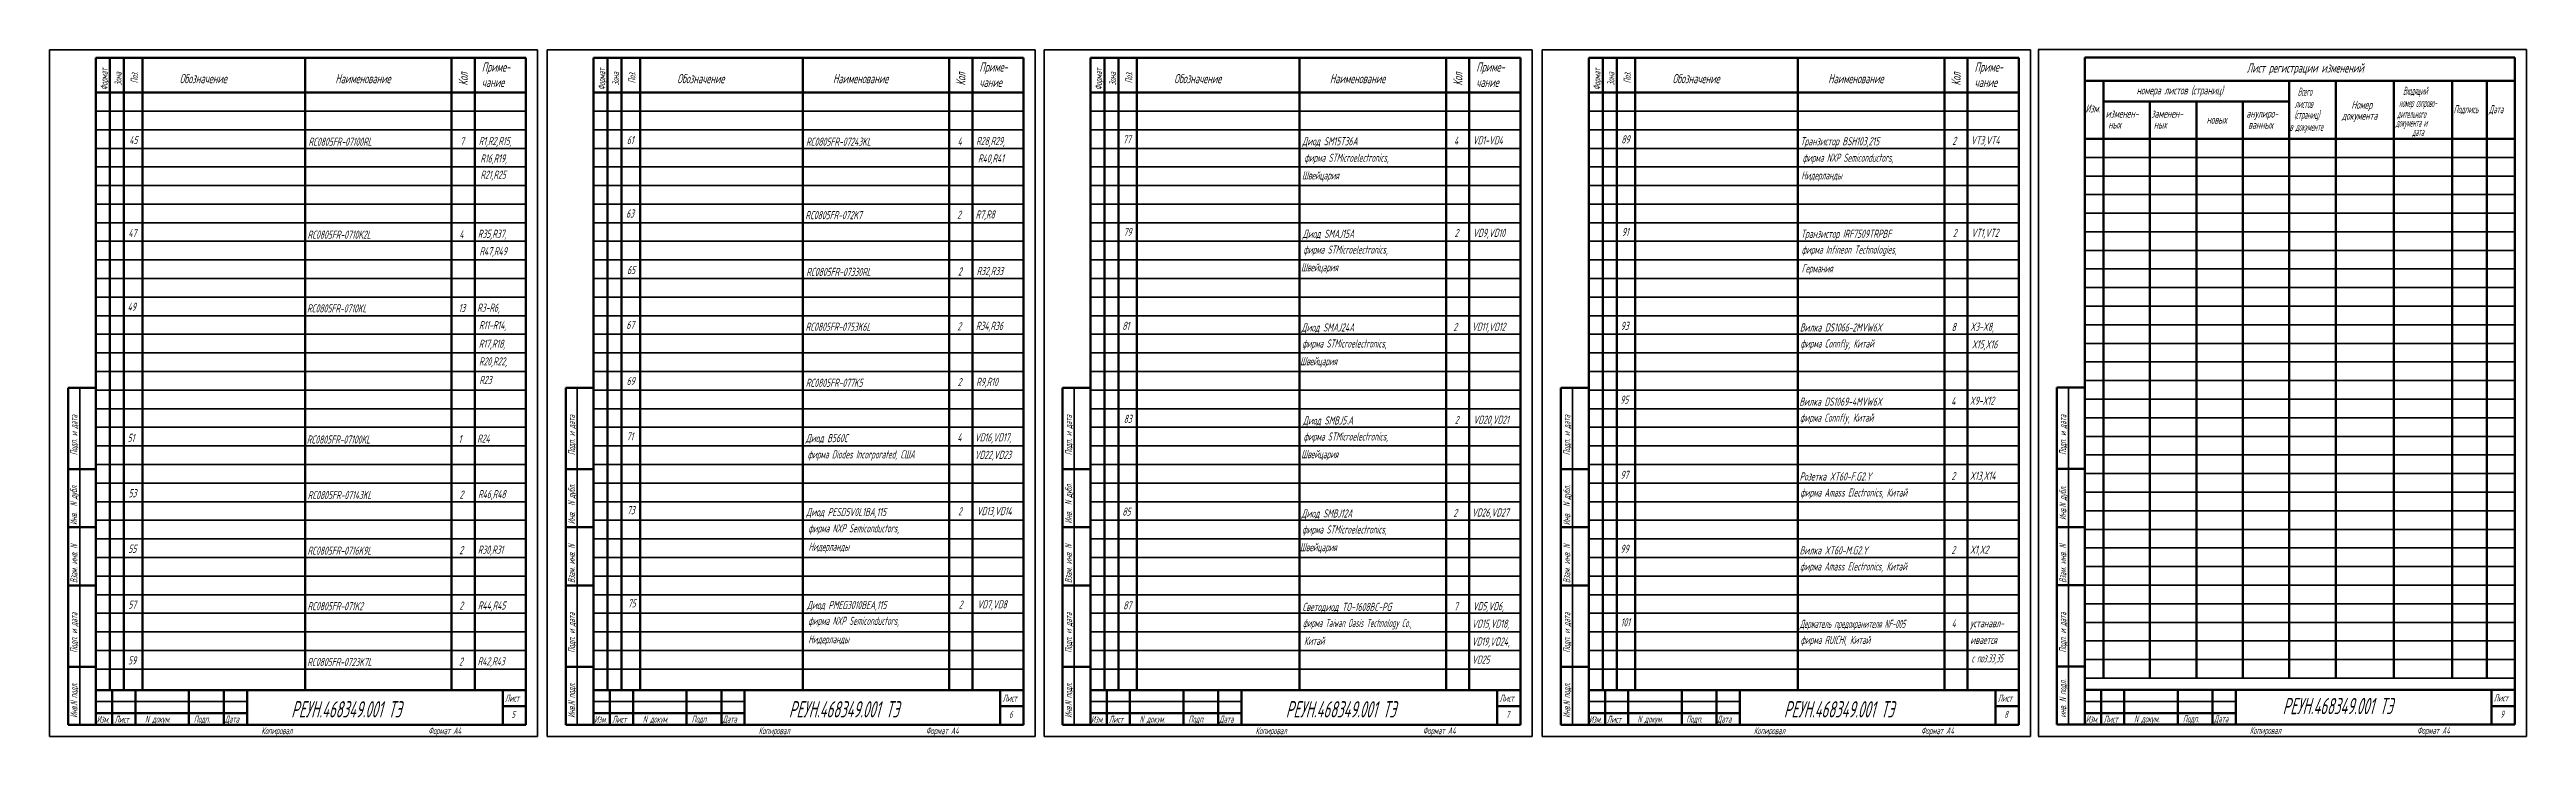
# Model space of a CAD drawing. Extents: x 23513 to 25652, y -1330 to -1034.
# Drawn here: x 24586 to 25652, y -1330 to -1034 of the extents above; entities that cross this region are included whole.
import ezdxf

# ---------------------------------------------------------------- set-up
doc = ezdxf.new("R2010")
doc.units = 0
doc.header["$MEASUREMENT"] = 0
doc.layers.add('CONTUR', color=7, linetype='CONTINUOUS', lineweight=50)
doc.layers.add('DIM', color=1, linetype='CONTINUOUS', lineweight=35)
doc.layers.add('TEXT', color=1, linetype='CONTINUOUS')
doc.styles.add('GOST', font='GOST.shx', dxfattribs={"width": 0.7, "oblique": 15})

msp = doc.modelspace()

# ---------------------------------------------------------------- texts
at = {"layer": 'DIM', "style": 'GOST', "oblique": 15, "width": 0.7}
for s, height, p in [('Формат', 3, (24611.3, -1051.9)), ('Формат', 3, (24825.4, -1051.9)), ('Формат', 3, (25039.2, -1051.9)), ('Формат', 3, (25253.6, -1051.9)), ('Зона', 3, (24617.3, -1049.9)), ('Поз.', 3, (24624.3, -1048.9)), ('Кол', 4, (24766.3, -1049.9)), ('Зона', 3, (24831.4, -1049.9)), ('Поз.', 3, (24838.4, -1048.9)), ('Кол', 4, (24980.4, -1049.9)), ('Зона', 3, (25045.2, -1049.9)), ('Поз.', 3, (25052.2, -1048.9)), ('Кол', 4, (25194.2, -1049.9)), ('Зона', 3, (25259.6, -1049.9)), ('Поз.', 3, (25266.6, -1048.9)), ('Кол', 4, (25408.6, -1049.9)), ('Подп. и дата', 3, (24598.3, -1208.9)), ('Подп. и дата', 3, (24812.4, -1208.9)), ('Подп. и дата', 3, (25026.2, -1208.9)), ('Подп. и дата', 3, (25240.6, -1208.9)), ('Подп. и дата', 3, (25454, -1208.8)), ('Инв.  N дубл.', 3, (24598.2, -1238.9)), ('Инв.  N дубл.', 3, (24812.4, -1238.6)), ('Инв.  N дубл.', 3, (25026.2, -1238.3)), ('Инв.  N дубл.', 3, (25240.6, -1239.1)), ('Инв.N дубл.', 3, (25454, -1236.8)), ('Взам. инв. N', 3, (24598.3, -1263.9)), ('Взам. инв. N', 3, (24812.4, -1263.9)), ('Взам. инв. N', 3, (25026.2, -1263.9)), ('Взам. инв. N', 3, (25240.6, -1263.9)), ('Взам. инв. N', 3, (25454, -1263.8)), ('Подп. и дата', 3, (24598.3, -1293.9)), ('Подп. и дата', 3, (24812.4, -1293.9)), ('Подп. и дата', 3, (25026.2, -1293.9)), ('Подп. и дата', 3, (25240.6, -1293.9)), ('Подп. и дата', 3, (25454, -1293.8)), ('Инв.N подл.', 3, (24598.3, -1321.9)), ('Инв.N подл.', 3, (24812.4, -1321.9)), ('Инв.N подл.', 3, (25026.2, -1321.9)), ('Инв.N подл.', 3, (25240.6, -1321.9)), ('инв. N подл.', 3, (25454, -1321.8))]:
    msp.add_text(s, height=height, rotation=90, dxfattribs=at).set_placement(p)
at = {"layer": 'DIM', "style": 'GOST', "oblique": 15}
for s, height, width, p in [('Приме-', 4, 0.7, (24772.3, -1043.9)), ('Приме-', 4, 0.7, (24986.4, -1043.9)), ('Приме-', 4, 0.7, (25200.2, -1043.9)), ('Приме-', 4, 0.7, (25414.6, -1043.9)), ('Лист регистрации изменений', 4, 0.7, (25531.7, -1044.3)), ('Обозначение', 4, 0.7, (24642.3, -1048.9)), ('Наименование', 4, 0.7, (24709.3, -1048.9)), ('чание', 4, 0.7, (24772.3, -1050.5)), ('Обозначение', 4, 0.7, (24856.4, -1048.9)), ('Наименование', 4, 0.7, (24923.4, -1048.9)), ('чание', 4, 0.7, (24986.4, -1050.5)), ('Обозначение', 4, 0.7, (25070.2, -1048.9)), ('Наименование', 4, 0.7, (25137.2, -1048.9)), ('чание', 4, 0.7, (25200.2, -1050.5)), ('Обозначение', 4, 0.7, (25284.6, -1048.9)), ('Наименование', 4, 0.7, (25351.6, -1048.9)), ('чание', 4, 0.7, (25414.6, -1050.5)), ('номера листов (страниц)', 3.5, 0.7, (25484.3, -1053.7)), ('Всего', 3.5, 0.55, (25553.6, -1054.3)), ('Входящий', 3.5, 0.5, (25598.9, -1053.9)), ('Изм.', 3.5, 0.7, (25462.3, -1061.5)), ('изменен-', 3.5, 0.7, (25471, -1063.7)), ('заменен-', 3.5, 0.7, (25490.6, -1063.7)), ('новых', 3.5, 0.7, (25514.4, -1066.3)), ('анулиро-', 3.5, 0.7, (25531.5, -1063.7)), ('листов', 3.5, 0.55, (25552.3, -1059.5)), ('(страниц)', 3.5, 0.55, (25552.1, -1064.2)), ('документа', 3.5, 0.7, (25572.6, -1064.6)), ('Номер', 3.5, 0.7, (25576.7, -1059.9)), ('документа и', 3.5, 0.5, (25595.8, -1067.6)), ('дительного', 3.5, 0.5, (25596.4, -1063.9)), ('номер сопрово-', 3.5, 0.5, (25597.2, -1059.1)), ('Подпись', 3.5, 0.6, (25620.7, -1061.8)), ('Дата', 3.5, 0.6, (25635.9, -1061.8)), ('ных', 3.5, 0.7, (25472.1, -1068.4)), ('ных', 3.5, 0.7, (25491.7, -1068.4)), ('ванных', 3.5, 0.7, (25532.3, -1068.5)), ('в документе', 3.5, 0.55, (25550.1, -1069.4)), ('дата', 3.5, 0.5, (25602.9, -1071.6)), ('Изм.', 3, 0.7, (24606.6, -1324)), ('Лист', 3, 0.7, (24614.3, -1324)), ('N докум.', 3, 0.7, (24627.4, -1323.9)), ('Подп.', 3, 0.7, (24648.4, -1323.9)), ('Дата', 3, 0.7, (24661.7, -1323.9)), ('РЕУН.468349.001 ТЭ', 7, 0.7, (24690.3, -1321.7)), ('Лист', 3, 0.7, (24782.3, -1314.9)), ('Изм.', 3, 0.7, (24820.7, -1324)), ('Лист', 3, 0.7, (24828.4, -1324)), ('N докум.', 3, 0.7, (24841.6, -1323.9)), ('Подп.', 3, 0.7, (24862.6, -1323.9)), ('Дата', 3, 0.7, (24875.9, -1323.9)), ('РЕУН.468349.001 ТЭ', 7, 0.7, (24904.4, -1321.7)), ('Лист', 3, 0.7, (24996.4, -1314.9)), ('Изм.', 3, 0.7, (25034.4, -1324)), ('Лист', 3, 0.7, (25042.1, -1324)), ('N докум.', 3, 0.7, (25055.3, -1323.9)), ('Подп.', 3, 0.7, (25076.3, -1323.9)), ('Дата', 3, 0.7, (25089.6, -1323.9)), ('РЕУН.468349.001 ТЭ', 7, 0.7, (25118.2, -1321.7)), ('Лист', 3, 0.7, (25210.2, -1314.9)), ('Изм.', 3, 0.7, (25248.7, -1324)), ('Лист', 3, 0.7, (25256.4, -1324)), ('N докум.', 3, 0.7, (25269.5, -1323.9)), ('Подп.', 3, 0.7, (25290.5, -1323.9)), ('Дата', 3, 0.7, (25303.8, -1323.9)), ('РЕУН.468349.001 ТЭ', 7, 0.7, (25332.5, -1321.7)), ('Лист', 3, 0.7, (25424.6, -1314.9)), ('Изм.', 3, 0.7, (25462.4, -1323.9)), ('Лист', 3, 0.7, (25470.1, -1323.9)), ('N докум.', 3, 0.7, (25483.2, -1323.8)), ('Подп.', 3, 0.7, (25504.2, -1323.8)), ('Дата', 3, 0.7, (25517.6, -1323.8)), ('РЕУН.468349.001 ТЭ', 7, 0.7, (25547.1, -1320.3)), ('Лист', 3, 0.7, (25638, -1314.8)), ('Копировал', 3, 0.7, (24677.4, -1328.9)), ('Формат A4', 3, 0.7, (24749.3, -1328.9)), ('Копировал', 3, 0.7, (24891.4, -1328.9)), ('Формат A4', 3, 0.7, (24963.4, -1328.9)), ('Копировал', 3, 0.7, (25105.2, -1328.9)), ('Формат A4', 3, 0.7, (25177.2, -1328.9)), ('Копировал', 3, 0.7, (25319.6, -1328.9)), ('Формат A4', 3, 0.7, (25391.6, -1328.9)), ('Копировал', 3, 0.7, (25533, -1328.8)), ('Формат A4', 3, 0.7, (25605, -1328.8))]:
    msp.add_text(s, height=height, dxfattribs=dict(at, width=width)).set_placement(p)
at = {"layer": 'TEXT', "style": 'GOST', "oblique": 15}
for s, height, width, p in [('45', 3.5, 0.7, (24620.6, -1075.1)), ('RC0805FR-07100RL', 3.5, 0.7, (24697.7, -1075.8)), ('7', 3.5, 0.7, (24763, -1075.6)), ('R1,R2,R15,', 3.5, 0.7, (24771, -1075.5)), ('61', 3.5, 0.7, (24834.7, -1075.1)), ('RC0805FR-07243KL', 3.5, 0.7, (24911.8, -1075.8)), ('4', 3.5, 0.7, (24977, -1075.6)), ('R28,R29,', 3.5, 0.7, (24985, -1075.5)), ('77', 3.5, 0.7, (25048.2, -1074.8)), ('Диод SM15T36A', 3.5, 0.7, (25125.3, -1075.6)), ('4', 3.5, 0.7, (25190.6, -1075.4)), ('VD1-VD4', 3.5, 0.7, (25198.6, -1075.2)), ('89', 3.5, 0.7, (25262.6, -1074.8)), ('Транзистор BSH103,215', 3.5, 0.7, (25339.7, -1075.6)), ('2', 3.5, 0.7, (25405, -1075.4)), ('VT3,VT4', 3.5, 0.7, (25413, -1075.2)), ('R16,R19,', 3.5, 0.7, (24771.7, -1083)), ('R21,R25', 3.5, 0.7, (24771.7, -1090)), ('R40,R41', 3.5, 0.7, (24985.8, -1083)), (' Швейцария', 3.5, 0.65, (25123.8, -1090.3)), ('фирма STMicroelectronics,', 3.5, 0.65, (25126.2, -1082.7)), ('Нидерланды', 3.5, 0.65, (25340, -1090.3)), ('фирма NXP Semiconductors,', 3.5, 0.65, (25340.6, -1082.7)), ('63', 3.5, 0.7, (24834.4, -1106.7)), ('RC0805FR-072K7', 3.5, 0.7, (24911.5, -1107.4)), ('2', 3.5, 0.7, (24976.8, -1107.2)), ('R7,R8', 3.5, 0.7, (24984.8, -1107.1)), ('47', 3.5, 0.7, (24620.2, -1115.1)), ('RC0805FR-0710K2L', 3.5, 0.7, (24697.3, -1115.8)), ('4', 3.5, 0.7, (24762.6, -1115.6)), ('R35,R37,', 3.5, 0.7, (24770.6, -1115.4)), ('79', 3.5, 0.7, (25048.4, -1114.6)), ('Диод SMAJ15A', 3.5, 0.7, (25125.5, -1115.4)), ('фирма STMicroelectronics,', 3.5, 0.65, (25125.8, -1122.2)), ('2', 3.5, 0.7, (25190.8, -1115.1)), ('VD9,VD10', 3.5, 0.7, (25198.8, -1115)), ('91', 3.5, 0.7, (25262.8, -1114.6)), ('фирма Infineon Technologies, ', 3.5, 0.65, (25340.2, -1122.2)), ('Транзистор IRF7509TRPBF', 3.5, 0.7, (25339.9, -1115.4)), ('2', 3.5, 0.7, (25405.2, -1115.1)), ('VT1,VT2', 3.5, 0.7, (25413.2, -1115)), ('R47,R49', 3.5, 0.7, (24771.3, -1122.9)), ('65', 3.5, 0.7, (24834.8, -1131)), ('RC0805FR-07330RL', 3.5, 0.7, (24911.9, -1131.8)), ('2', 3.5, 0.7, (24977.2, -1131.6)), ('R32,R33', 3.5, 0.7, (24985.2, -1131.4)), (' Швейцария', 3.5, 0.65, (25123.4, -1129.8)), ('Германия', 3.5, 0.65, (25340.2, -1130.3)), ('49', 3.5, 0.7, (24619.9, -1146.8)), ('RC0805FR-0710KL', 3.5, 0.7, (24697.1, -1147.5)), ('13', 3.5, 0.7, (24762.3, -1147.3)), ('R3-R6,', 3.5, 0.7, (24770.3, -1147.2)), ('R17,R18,', 3.5, 0.7, (24771, -1162.7)), ('R11-R14,', 3.5, 0.7, (24771.1, -1154.7)), ('67', 3.5, 0.7, (24834.5, -1154.6)), ('RC0805FR-0753K6L', 3.5, 0.7, (24911.6, -1155.4)), ('2', 3.5, 0.7, (24976.9, -1155.2)), ('R34,R36', 3.5, 0.7, (24984.9, -1155)), ('81', 3.5, 0.7, (25047.9, -1155)), ('Диод SMAJ24A', 3.5, 0.7, (25125, -1155.7)), ('фирма STMicroelectronics,', 3.5, 0.65, (25125.3, -1162.6)), ('2', 3.5, 0.7, (25190.3, -1155.5)), ('VD11,VD12', 3.5, 0.7, (25198.3, -1155.4)), ('93', 3.5, 0.7, (25262.3, -1155)), ('Вилка DS1066-2MVW6X', 3.5, 0.7, (25339.4, -1155.7)), ('фирма Connfly, Китай', 3.5, 0.65, (25339.7, -1162.6)), ('8', 3.5, 0.7, (25404.7, -1155.5)), ('X3-X8,', 3.5, 0.7, (25412.7, -1155.4)), ('X15,X16', 3.5, 0.7, (25413.4, -1163)), ('R20,R22,', 3.5, 0.7, (24771.1, -1170.3)), (' Швейцария', 3.5, 0.65, (25123, -1170.2)), ('R23', 3.5, 0.7, (24771.2, -1178.3)), ('69', 3.5, 0.7, (24834.6, -1178.7)), ('RC0805FR-077K5', 3.5, 0.7, (24911.7, -1179.5)), ('2', 3.5, 0.7, (24977, -1179.2)), ('R9,R10', 3.5, 0.7, (24985, -1179.1)), ('83', 3.5, 0.7, (25048.5, -1195)), ('Диод SMBJ5.A', 3.5, 0.7, (25125.6, -1195.7)), ('2', 3.5, 0.7, (25190.9, -1195.5)), ('VD20,VD21', 3.5, 0.7, (25198.9, -1195.4)), ('95', 3.5, 0.7, (25262.1, -1186.8)), ('Вилка DS1069-4MVW6X', 3.5, 0.7, (25339.2, -1187.6)), ('фирма Connfly, Китай', 3.5, 0.65, (25339.5, -1194.5)), ('4', 3.5, 0.7, (25404.5, -1187.4)), ('X9-X12', 3.5, 0.7, (25412.5, -1187.2)), ('51', 3.5, 0.7, (24619.9, -1203.2)), ('RC0805FR-07100KL', 3.5, 0.7, (24697, -1203.9)), ('1', 3.5, 0.7, (24762.3, -1203.7)), ('R24', 3.5, 0.7, (24770.3, -1203.5)), ('71', 3.5, 0.7, (24834.6, -1202.5)), ('Диод B560C', 3.5, 0.7, (24911.7, -1203.3)), ('4', 3.5, 0.7, (24976.9, -1203)), ('VD16,VD17,', 3.5, 0.7, (24984.4, -1203)), ('фирма STMicroelectronics,', 3.5, 0.65, (25125.9, -1202.6)), ('фирма Diodes Incorporated, США', 3.5, 0.65, (24912.5, -1210.3)), ('VD22,VD23', 3.5, 0.7, (24984.3, -1210.5)), (' Швейцария', 3.5, 0.65, (25123.5, -1210.2)), ('53', 3.5, 0.7, (24620.3, -1227)), ('RC0805FR-07143KL', 3.5, 0.7, (24697.4, -1227.8)), ('2', 3.5, 0.7, (24762.7, -1227.6)), ('R46,R48', 3.5, 0.7, (24770.7, -1227.4)), ('97', 3.5, 0.7, (25262.2, -1219.1)), ('Розетка XT60-F.G2.Y', 3.5, 0.7, (25339.3, -1219.8)), ('фирма Amass Electronics, Китай', 3.5, 0.65, (25339.6, -1226.7)), ('2', 3.5, 0.7, (25404.6, -1219.6)), ('X13,X14', 3.5, 0.7, (25412.6, -1219.5)), ('73', 3.5, 0.7, (24834.8, -1234.3)), ('Диод PESD5V0L1BA,115', 3.5, 0.7, (24911.9, -1235.1)), ('2', 3.5, 0.7, (24977.2, -1234.8)), ('VD13,VD14', 3.5, 0.7, (24985.2, -1234.7)), ('85', 3.5, 0.7, (25047.9, -1234.9)), ('Диод SMBJ12A', 3.5, 0.7, (25125, -1235.7)), ('2', 3.5, 0.7, (25190.3, -1235.5)), ('VD26,VD27', 3.5, 0.7, (25198.3, -1235.3)), ('фирма NXP Semiconductors, ', 3.5, 0.65, (24912.8, -1242.1)), ('Нидерланды', 3.5, 0.65, (24912.9, -1250)), (' Швейцария', 3.5, 0.65, (25122.9, -1250.2)), ('фирма STMicroelectronics,', 3.5, 0.65, (25125.3, -1242.6)), ('55', 3.5, 0.7, (24620.2, -1250.9)), ('RC0805FR-0716K9L', 3.5, 0.7, (24697.3, -1251.7)), ('2', 3.5, 0.7, (24762.6, -1251.5)), ('R30,R31', 3.5, 0.7, (24770.6, -1251.3)), ('99', 3.5, 0.7, (25262.2, -1250.9)), ('Вилка XT60-M.G2.Y', 3.5, 0.7, (25339.3, -1251.6)), ('фирма Amass Electronics, Китай', 3.5, 0.65, (25339.5, -1258.5)), ('2', 3.5, 0.7, (25404.6, -1251.4)), ('X1,X2', 3.5, 0.7, (25412.6, -1251.3)), ('57', 3.5, 0.7, (24620.2, -1274.9)), ('RC0805FR-071K2', 3.5, 0.7, (24697.3, -1275.6)), ('2', 3.5, 0.7, (24762.6, -1275.4)), ('R44,R45', 3.5, 0.7, (24770.6, -1275.3)), ('75', 3.5, 0.7, (24835.1, -1274.4)), ('Диод PMEG3010BEA,115', 3.5, 0.7, (24912.2, -1275.1)), ('фирма NXP Semiconductors, ', 3.5, 0.65, (24912.8, -1281.9)), ('2', 3.5, 0.7, (24977.5, -1274.9)), ('VD7,VD8', 3.5, 0.7, (24985.5, -1274.8)), ('87', 3.5, 0.7, (25048.3, -1275.2)), ('Светодиод TO-1608BC-PG', 3.5, 0.7, (25125.4, -1275.9)), ('7', 3.5, 0.7, (25190.6, -1275.7)), ('VD5,VD6,', 3.5, 0.7, (25198.6, -1275.6)), ('Нидерланды', 3.5, 0.65, (24912.8, -1289.8)), ('фирма Taiwan Oasis Technology Co., ', 3.5, 0.6, (25125.6, -1282.8)), ('Китай', 3.5, 0.65, (25126.1, -1290.5)), ('VD19,VD24,', 3.5, 0.7, (25198.2, -1290.8)), ('VD15,VD18,', 3.5, 0.7, (25198.4, -1283.1)), ('101', 3.5, 0.7, (25262.3, -1282.5)), ('Держатель предохранителя NF-005', 3.5, 0.6, (25339.4, -1283.2)), ('фирма RUICHI, Китай', 3.5, 0.65, (25339.7, -1290.1)), ('4', 3.5, 0.7, (25404.7, -1283)), ('устанавл-', 3.5, 0.7, (25412.7, -1282.9)), ('ивается', 3.5, 0.7, (25412.7, -1290.1)), ('59', 3.5, 0.7, (24620.1, -1298.9)), ('RC0805FR-0723K7L', 3.5, 0.7, (24697.2, -1299.6)), ('2', 3.5, 0.7, (24762.5, -1299.4)), ('R42,R43', 3.5, 0.7, (24770.5, -1299.3)), ('VD25', 3.5, 0.7, (25198.3, -1298.6)), ('с поз.33,35', 3.5, 0.6, (25413.3, -1298)), ('5', 3, 0.7, (24785.1, -1321.9)), ('6', 3, 0.7, (24999.2, -1321.9)), ('7', 3, 0.7, (25213, -1321.9)), ('8', 3, 0.7, (25427.4, -1321.9)), ('9', 3, 0.7, (25640.8, -1321.8))]:
    msp.add_text(s, height=height, dxfattribs=dict(at, width=width)).set_placement(p)

# ---------------------------------------------------------------- linework, layer by layer
at = {"layer": 'CONTUR'}
for p, q in [((24606.3, -1037.9), (24791.3, -1037.9)), ((24606.3, -1324.9), (24606.3, -1037.9)), ((24612.3, -1037.9), (24612.3, -1309.9)), ((24618.3, -1037.9), (24618.3, -1309.9)), ((24626.3, -1037.9), (24626.3, -1309.9)), ((24696.3, -1037.9), (24696.3, -1309.9)), ((24759.3, -1037.9), (24759.3, -1309.9)), ((24769.3, -1037.9), (24769.3, -1309.9)), ((24791.3, -1037.9), (24791.3, -1324.9)), ((24820.4, -1037.9), (25005.4, -1037.9)), ((24820.4, -1324.9), (24820.4, -1037.9)), ((24826.4, -1037.9), (24826.4, -1309.9)), ((24832.4, -1037.9), (24832.4, -1309.9)), ((24840.4, -1037.9), (24840.4, -1309.9)), ((24910.4, -1037.9), (24910.4, -1309.9)), ((24973.4, -1037.9), (24973.4, -1309.9)), ((24983.4, -1037.9), (24983.4, -1309.9)), ((25005.4, -1037.9), (25005.4, -1324.9)), ((25034.2, -1037.9), (25219.2, -1037.9)), ((25034.2, -1324.9), (25034.2, -1037.9)), ((25040.2, -1037.9), (25040.2, -1309.9)), ((25046.2, -1037.9), (25046.2, -1309.9)), ((25054.2, -1037.9), (25054.2, -1309.9)), ((25124.2, -1037.9), (25124.2, -1309.9)), ((25187.2, -1037.9), (25187.2, -1309.9)), ((25197.2, -1037.9), (25197.2, -1309.9)), ((25219.2, -1037.9), (25219.2, -1324.9)), ((25248.6, -1037.9), (25433.6, -1037.9)), ((25248.6, -1324.9), (25248.6, -1037.9)), ((25254.6, -1037.9), (25254.6, -1309.9)), ((25260.6, -1037.9), (25260.6, -1309.9)), ((25268.6, -1037.9), (25268.6, -1309.9)), ((25338.6, -1037.9), (25338.6, -1309.9)), ((25401.6, -1037.9), (25401.6, -1309.9)), ((25411.6, -1037.9), (25411.6, -1309.9)), ((25433.6, -1037.9), (25433.6, -1324.9)), ((25462, -1037.8), (25647, -1037.8)), ((25462, -1324.8), (25462, -1037.8)), ((25647, -1037.8), (25647, -1324.8)), ((24606.3, -1052.9), (24791.3, -1052.9)), ((24820.4, -1052.9), (25005.4, -1052.9)), ((25034.2, -1052.9), (25219.2, -1052.9)), ((25248.6, -1052.9), (25433.6, -1052.9)), ((25462, -1047.8), (25647, -1047.8)), ((25470, -1304.8), (25470, -1047.8)), ((25550, -1304.8), (25550, -1047.8)), ((25570, -1304.8), (25570, -1047.8)), ((25595, -1304.8), (25595, -1047.8)), ((25620, -1304.8), (25620, -1047.8)), ((25635, -1304.8), (25635, -1047.8)), ((25470, -1056.8), (25550, -1056.8)), ((25490, -1304.8), (25490, -1056.8)), ((25510, -1304.8), (25510, -1056.8)), ((25530, -1304.8), (25530, -1056.8)), ((25462, -1072.8), (25647, -1072.8)), ((24594.3, -1214.9), (24594.3, -1179.9)), ((24594.3, -1179.9), (24606.3, -1179.9)), ((24808.4, -1214.9), (24808.4, -1179.9)), ((24808.4, -1179.9), (24820.4, -1179.9)), ((25022.2, -1214.9), (25022.2, -1179.9)), ((25022.2, -1179.9), (25034.2, -1179.9)), ((25236.6, -1214.9), (25236.6, -1179.9)), ((25236.6, -1179.9), (25248.6, -1179.9)), ((25450, -1214.8), (25450, -1179.8)), ((25450, -1179.8), (25462, -1179.8)), ((24594.3, -1239.9), (24594.3, -1214.9)), ((24594.3, -1214.9), (24606.3, -1214.9)), ((24606.3, -1214.9), (24594.3, -1214.9)), ((24808.4, -1239.9), (24808.4, -1214.9)), ((24808.4, -1214.9), (24820.4, -1214.9)), ((24820.4, -1214.9), (24808.4, -1214.9)), ((25022.2, -1239.9), (25022.2, -1214.9)), ((25022.2, -1214.9), (25034.2, -1214.9)), ((25034.2, -1214.9), (25022.2, -1214.9)), ((25236.6, -1239.9), (25236.6, -1214.9)), ((25236.6, -1214.9), (25248.6, -1214.9)), ((25248.6, -1214.9), (25236.6, -1214.9)), ((25450, -1239.8), (25450, -1214.8)), ((25450, -1214.8), (25462, -1214.8)), ((25462, -1214.8), (25450, -1214.8)), ((24594.3, -1264.9), (24594.3, -1239.9)), ((24594.3, -1239.9), (24606.3, -1239.9)), ((24606.3, -1239.9), (24594.3, -1239.9)), ((24808.4, -1264.9), (24808.4, -1239.9)), ((24808.4, -1239.9), (24820.4, -1239.9)), ((24820.4, -1239.9), (24808.4, -1239.9)), ((25022.2, -1264.9), (25022.2, -1239.9)), ((25022.2, -1239.9), (25034.2, -1239.9)), ((25034.2, -1239.9), (25022.2, -1239.9)), ((25236.6, -1264.9), (25236.6, -1239.9)), ((25236.6, -1239.9), (25248.6, -1239.9)), ((25248.6, -1239.9), (25236.6, -1239.9)), ((25450, -1264.8), (25450, -1239.8)), ((25450, -1239.8), (25462, -1239.8)), ((25462, -1239.8), (25450, -1239.8)), ((24594.3, -1299.9), (24594.3, -1264.9)), ((24594.3, -1264.9), (24606.3, -1264.9)), ((24606.3, -1264.9), (24594.3, -1264.9)), ((24808.4, -1299.9), (24808.4, -1264.9)), ((24808.4, -1264.9), (24820.4, -1264.9)), ((24820.4, -1264.9), (24808.4, -1264.9)), ((25022.2, -1299.9), (25022.2, -1264.9)), ((25022.2, -1264.9), (25034.2, -1264.9)), ((25034.2, -1264.9), (25022.2, -1264.9)), ((25236.6, -1299.9), (25236.6, -1264.9)), ((25236.6, -1264.9), (25248.6, -1264.9)), ((25248.6, -1264.9), (25236.6, -1264.9)), ((25450, -1299.8), (25450, -1264.8)), ((25450, -1264.8), (25462, -1264.8)), ((25462, -1264.8), (25450, -1264.8)), ((24594.3, -1299.9), (24606.3, -1299.9)), ((24606.3, -1299.9), (24594.3, -1299.9)), ((24594.3, -1324.9), (24594.3, -1299.9)), ((24808.4, -1299.9), (24820.4, -1299.9)), ((24820.4, -1299.9), (24808.4, -1299.9)), ((24808.4, -1324.9), (24808.4, -1299.9)), ((25022.2, -1299.9), (25034.2, -1299.9)), ((25034.2, -1299.9), (25022.2, -1299.9)), ((25022.2, -1324.9), (25022.2, -1299.9)), ((25236.6, -1299.9), (25248.6, -1299.9)), ((25248.6, -1299.9), (25236.6, -1299.9)), ((25236.6, -1324.9), (25236.6, -1299.9)), ((25450, -1324.8), (25450, -1299.8)), ((25450, -1299.8), (25462, -1299.8)), ((25462, -1299.8), (25450, -1299.8)), ((24606.3, -1309.9), (24791.3, -1309.9)), ((24613.3, -1309.9), (24613.3, -1324.9)), ((24623.3, -1309.9), (24623.3, -1324.9)), ((24646.3, -1309.9), (24646.3, -1324.9)), ((24661.3, -1309.9), (24661.3, -1324.9)), ((24671.3, -1309.9), (24671.3, -1324.9)), ((24781.3, -1309.9), (24781.3, -1324.9)), ((24820.4, -1309.9), (25005.4, -1309.9)), ((24827.4, -1309.9), (24827.4, -1324.9)), ((24837.4, -1309.9), (24837.4, -1324.9)), ((24860.4, -1309.9), (24860.4, -1324.9)), ((24875.4, -1309.9), (24875.4, -1324.9)), ((24885.4, -1309.9), (24885.4, -1324.9)), ((24995.4, -1309.9), (24995.4, -1324.9)), ((25034.2, -1309.9), (25219.2, -1309.9)), ((25041.2, -1309.9), (25041.2, -1324.9)), ((25051.2, -1309.9), (25051.2, -1324.9)), ((25074.2, -1309.9), (25074.2, -1324.9)), ((25089.2, -1309.9), (25089.2, -1324.9)), ((25099.2, -1309.9), (25099.2, -1324.9)), ((25209.2, -1309.9), (25209.2, -1324.9)), ((25248.6, -1309.9), (25433.6, -1309.9)), ((25255.6, -1309.9), (25255.6, -1324.9)), ((25265.6, -1309.9), (25265.6, -1324.9)), ((25288.6, -1309.9), (25288.6, -1324.9)), ((25303.6, -1309.9), (25303.6, -1324.9)), ((25313.6, -1309.9), (25313.6, -1324.9)), ((25423.6, -1309.9), (25423.6, -1324.9)), ((25462, -1309.8), (25647, -1309.8)), ((25469, -1309.8), (25469, -1324.8)), ((25479, -1309.8), (25479, -1324.8)), ((25502, -1309.8), (25502, -1324.8)), ((25517, -1309.8), (25517, -1324.8)), ((25527, -1309.8), (25527, -1324.8)), ((25637, -1309.8), (25637, -1324.8)), ((24606.3, -1319.9), (24671.3, -1319.9)), ((24781.3, -1316.9), (24791.3, -1316.9)), ((24820.4, -1319.9), (24885.4, -1319.9)), ((24995.4, -1316.9), (25005.4, -1316.9)), ((25034.2, -1319.9), (25099.2, -1319.9)), ((25209.2, -1316.9), (25219.2, -1316.9)), ((25248.6, -1319.9), (25313.6, -1319.9)), ((25423.6, -1316.9), (25433.6, -1316.9)), ((25462, -1319.8), (25527, -1319.8)), ((25637, -1316.8), (25647, -1316.8)), ((24606.3, -1324.9), (24594.3, -1324.9)), ((24791.3, -1324.9), (24606.3, -1324.9)), ((24820.4, -1324.9), (24808.4, -1324.9)), ((25005.4, -1324.9), (24820.4, -1324.9)), ((25034.2, -1324.9), (25022.2, -1324.9)), ((25219.2, -1324.9), (25034.2, -1324.9)), ((25248.6, -1324.9), (25236.6, -1324.9)), ((25433.6, -1324.9), (25248.6, -1324.9)), ((25462, -1324.8), (25450, -1324.8)), ((25647, -1324.8), (25462, -1324.8))]:
    msp.add_line(p, q, dxfattribs=at)
at = {"layer": 'DIM'}
for p, q in [((24586.3, -1329.9), (24586.3, -1034.5)), ((24586.3, -1034.5), (24796.3, -1034.5)), ((24796.3, -1034.5), (24796.3, -1329.9)), ((24800.4, -1329.9), (24800.4, -1034.5)), ((24800.4, -1034.5), (25010.4, -1034.5)), ((25010.4, -1034.5), (25010.4, -1329.9)), ((25014.2, -1329.9), (25014.2, -1034.5)), ((25014.2, -1034.5), (25224.2, -1034.5)), ((25224.2, -1034.5), (25224.2, -1329.9)), ((25228.6, -1329.9), (25228.6, -1034.5)), ((25228.6, -1034.5), (25438.6, -1034.5)), ((25438.6, -1034.5), (25438.6, -1329.9)), ((25442, -1034.4), (25652, -1034.4)), ((25442.1, -1034.4), (25442.1, -1329.8)), ((25652, -1034.4), (25652, -1329.9)), ((24606.3, -1060.9), (24791.3, -1060.9)), ((24820.4, -1060.9), (25005.4, -1060.9)), ((25034.2, -1060.9), (25219.2, -1060.9)), ((25248.6, -1060.9), (25433.6, -1060.9)), ((24606.3, -1068.9), (24791.3, -1068.9)), ((24820.4, -1068.9), (25005.4, -1068.9)), ((25034.2, -1068.9), (25219.2, -1068.9)), ((25248.6, -1068.9), (25433.6, -1068.9)), ((24606.3, -1076.9), (24791.3, -1076.9)), ((24606.3, -1084.9), (24791.3, -1084.9)), ((24820.4, -1076.9), (25005.4, -1076.9)), ((24820.4, -1084.9), (25005.4, -1084.9)), ((25034.2, -1076.9), (25219.2, -1076.9)), ((25034.2, -1084.9), (25219.2, -1084.9)), ((25248.6, -1076.9), (25433.6, -1076.9)), ((25248.6, -1084.9), (25433.6, -1084.9)), ((25462, -1080.8), (25647, -1080.8)), ((24606.3, -1092.9), (24791.3, -1092.9)), ((24820.4, -1092.9), (25005.4, -1092.9)), ((25034.2, -1092.9), (25219.2, -1092.9)), ((25248.6, -1092.9), (25433.6, -1092.9)), ((25462, -1088.8), (25647, -1088.8)), ((25462, -1096.8), (25647, -1096.8)), ((24606.3, -1100.9), (24791.3, -1100.9)), ((24820.4, -1100.9), (25005.4, -1100.9)), ((25034.2, -1100.9), (25219.2, -1100.9)), ((25248.6, -1100.9), (25433.6, -1100.9)), ((25462, -1104.8), (25647, -1104.8)), ((24606.3, -1108.9), (24791.3, -1108.9)), ((24606.3, -1116.9), (24791.3, -1116.9)), ((24820.4, -1108.9), (25005.4, -1108.9)), ((24820.4, -1116.9), (25005.4, -1116.9)), ((25034.2, -1108.9), (25219.2, -1108.9)), ((25034.2, -1116.9), (25219.2, -1116.9)), ((25248.6, -1108.9), (25433.6, -1108.9)), ((25248.6, -1116.9), (25433.6, -1116.9)), ((25462, -1112.8), (25647, -1112.8)), ((24606.3, -1124.9), (24791.3, -1124.9)), ((24820.4, -1124.9), (25005.4, -1124.9)), ((25034.2, -1124.9), (25219.2, -1124.9)), ((25248.6, -1124.9), (25433.6, -1124.9)), ((25462, -1120.8), (25647, -1120.8)), ((25462, -1128.8), (25647, -1128.8)), ((24606.3, -1132.9), (24791.3, -1132.9)), ((24820.4, -1132.9), (25005.4, -1132.9)), ((25034.2, -1132.9), (25219.2, -1132.9)), ((25248.6, -1132.9), (25433.6, -1132.9)), ((25462, -1136.8), (25647, -1136.8)), ((24606.3, -1140.9), (24791.3, -1140.9)), ((24606.3, -1148.9), (24791.3, -1148.9)), ((24820.4, -1140.9), (25005.4, -1140.9)), ((24820.4, -1148.9), (25005.4, -1148.9)), ((25034.2, -1140.9), (25219.2, -1140.9)), ((25034.2, -1148.9), (25219.2, -1148.9)), ((25248.6, -1140.9), (25433.6, -1140.9)), ((25248.6, -1148.9), (25433.6, -1148.9)), ((25462, -1144.8), (25647, -1144.8)), ((24606.3, -1156.9), (24791.3, -1156.9)), ((24820.4, -1156.9), (25005.4, -1156.9)), ((25034.2, -1156.9), (25219.2, -1156.9)), ((25248.6, -1156.9), (25433.6, -1156.9)), ((25462, -1152.8), (25647, -1152.8)), ((25462, -1160.8), (25647, -1160.8)), ((24606.3, -1164.9), (24791.3, -1164.9)), ((24820.4, -1164.9), (25005.4, -1164.9)), ((25034.2, -1164.9), (25219.2, -1164.9)), ((25248.6, -1164.9), (25433.6, -1164.9)), ((25462, -1168.8), (25647, -1168.8)), ((24599.3, -1179.9), (24599.3, -1324.9)), ((24606.3, -1172.9), (24791.3, -1172.9)), ((24606.3, -1180.9), (24791.3, -1180.9)), ((24813.4, -1179.9), (24813.4, -1324.9)), ((24820.4, -1172.9), (25005.4, -1172.9)), ((24820.4, -1180.9), (25005.4, -1180.9)), ((25027.2, -1179.9), (25027.2, -1324.9)), ((25034.2, -1172.9), (25219.2, -1172.9)), ((25034.2, -1180.9), (25219.2, -1180.9)), ((25241.6, -1179.9), (25241.6, -1324.9)), ((25248.6, -1172.9), (25433.6, -1172.9)), ((25248.6, -1180.9), (25433.6, -1180.9)), ((25455, -1179.8), (25455, -1324.8)), ((25462, -1176.8), (25647, -1176.8)), ((24606.3, -1188.9), (24791.3, -1188.9)), ((24820.4, -1188.9), (25005.4, -1188.9)), ((25034.2, -1188.9), (25219.2, -1188.9)), ((25248.6, -1188.9), (25433.6, -1188.9)), ((25462, -1184.8), (25647, -1184.8)), ((25462, -1192.8), (25647, -1192.8)), ((24606.3, -1196.9), (24791.3, -1196.9)), ((24820.4, -1196.9), (25005.4, -1196.9)), ((25034.2, -1196.9), (25219.2, -1196.9)), ((25248.6, -1196.9), (25433.6, -1196.9)), ((25462, -1200.8), (25647, -1200.8)), ((24606.3, -1204.9), (24791.3, -1204.9)), ((24606.3, -1212.9), (24791.3, -1212.9)), ((24820.4, -1204.9), (25005.4, -1204.9)), ((24820.4, -1212.9), (25005.4, -1212.9)), ((25034.2, -1204.9), (25219.2, -1204.9)), ((25034.2, -1212.9), (25219.2, -1212.9)), ((25248.6, -1204.9), (25433.6, -1204.9)), ((25248.6, -1212.9), (25433.6, -1212.9)), ((25462, -1208.8), (25647, -1208.8)), ((24606.3, -1220.9), (24791.3, -1220.9)), ((24820.4, -1220.9), (25005.4, -1220.9)), ((25034.2, -1220.9), (25219.2, -1220.9)), ((25248.6, -1220.9), (25433.6, -1220.9)), ((25462, -1216.8), (25647, -1216.8)), ((25462, -1224.8), (25647, -1224.8)), ((24606.3, -1228.9), (24791.3, -1228.9)), ((24820.4, -1228.9), (25005.4, -1228.9)), ((25034.2, -1228.9), (25219.2, -1228.9)), ((25248.6, -1228.9), (25433.6, -1228.9)), ((25462, -1232.8), (25647, -1232.8)), ((24606.3, -1236.9), (24791.3, -1236.9)), ((24606.3, -1244.9), (24791.3, -1244.9)), ((24820.4, -1236.9), (25005.4, -1236.9)), ((24820.4, -1244.9), (25005.4, -1244.9)), ((25034.2, -1236.9), (25219.2, -1236.9)), ((25034.2, -1244.9), (25219.2, -1244.9)), ((25248.6, -1236.9), (25433.6, -1236.9)), ((25248.6, -1244.9), (25433.6, -1244.9)), ((25462, -1240.8), (25647, -1240.8)), ((24606.3, -1252.9), (24791.3, -1252.9)), ((24820.4, -1252.9), (25005.4, -1252.9)), ((25034.2, -1252.9), (25219.2, -1252.9)), ((25248.6, -1252.9), (25433.6, -1252.9)), ((25462, -1248.8), (25647, -1248.8)), ((25462, -1256.8), (25647, -1256.8)), ((24606.3, -1260.9), (24791.3, -1260.9)), ((24820.4, -1260.9), (25005.4, -1260.9)), ((25034.2, -1260.9), (25219.2, -1260.9)), ((25248.6, -1260.9), (25433.6, -1260.9)), ((25462, -1264.8), (25647, -1264.8)), ((24606.3, -1268.9), (24791.3, -1268.9)), ((24606.3, -1276.9), (24791.3, -1276.9)), ((24820.4, -1268.9), (25005.4, -1268.9)), ((24820.4, -1276.9), (25005.4, -1276.9)), ((25034.2, -1268.9), (25219.2, -1268.9)), ((25034.2, -1276.9), (25219.2, -1276.9)), ((25248.6, -1268.9), (25433.6, -1268.9)), ((25248.6, -1276.9), (25433.6, -1276.9)), ((25462, -1272.8), (25647, -1272.8)), ((24606.3, -1284.9), (24791.3, -1284.9)), ((24820.4, -1284.9), (25005.4, -1284.9)), ((25034.2, -1284.9), (25219.2, -1284.9)), ((25248.6, -1284.9), (25433.6, -1284.9)), ((25462, -1280.8), (25647, -1280.8)), ((25462, -1288.8), (25647, -1288.8)), ((24606.3, -1292.9), (24791.3, -1292.9)), ((24820.4, -1292.9), (25005.4, -1292.9)), ((25034.2, -1292.9), (25219.2, -1292.9)), ((25248.6, -1292.9), (25433.6, -1292.9)), ((25462, -1296.8), (25647, -1296.8)), ((24606.3, -1300.9), (24791.3, -1300.9)), ((24820.4, -1300.9), (25005.4, -1300.9)), ((25034.2, -1300.9), (25219.2, -1300.9)), ((25248.6, -1300.9), (25433.6, -1300.9)), ((25462, -1304.8), (25647, -1304.8)), ((24606.3, -1314.9), (24671.3, -1314.9)), ((24820.4, -1314.9), (24885.4, -1314.9)), ((25034.2, -1314.9), (25099.2, -1314.9)), ((25248.6, -1314.9), (25313.6, -1314.9)), ((25462, -1314.8), (25527, -1314.8)), ((24796.3, -1329.9), (24586.3, -1329.9)), ((25010.4, -1329.9), (24800.4, -1329.9)), ((25224.2, -1329.9), (25014.2, -1329.9)), ((25438.6, -1329.9), (25228.6, -1329.9)), ((25442, -1329.9), (25652, -1329.9))]:
    msp.add_line(p, q, dxfattribs=at)

msp.set_redraw_order([(e.dxf.handle, doc.entitydb.next_handle()) for e in msp.query("TEXT MTEXT ATTDEF DIMENSION ARC_DIMENSION")])  # texts and dimensions are drawn at this point

doc.saveas('drawing.dxf')
